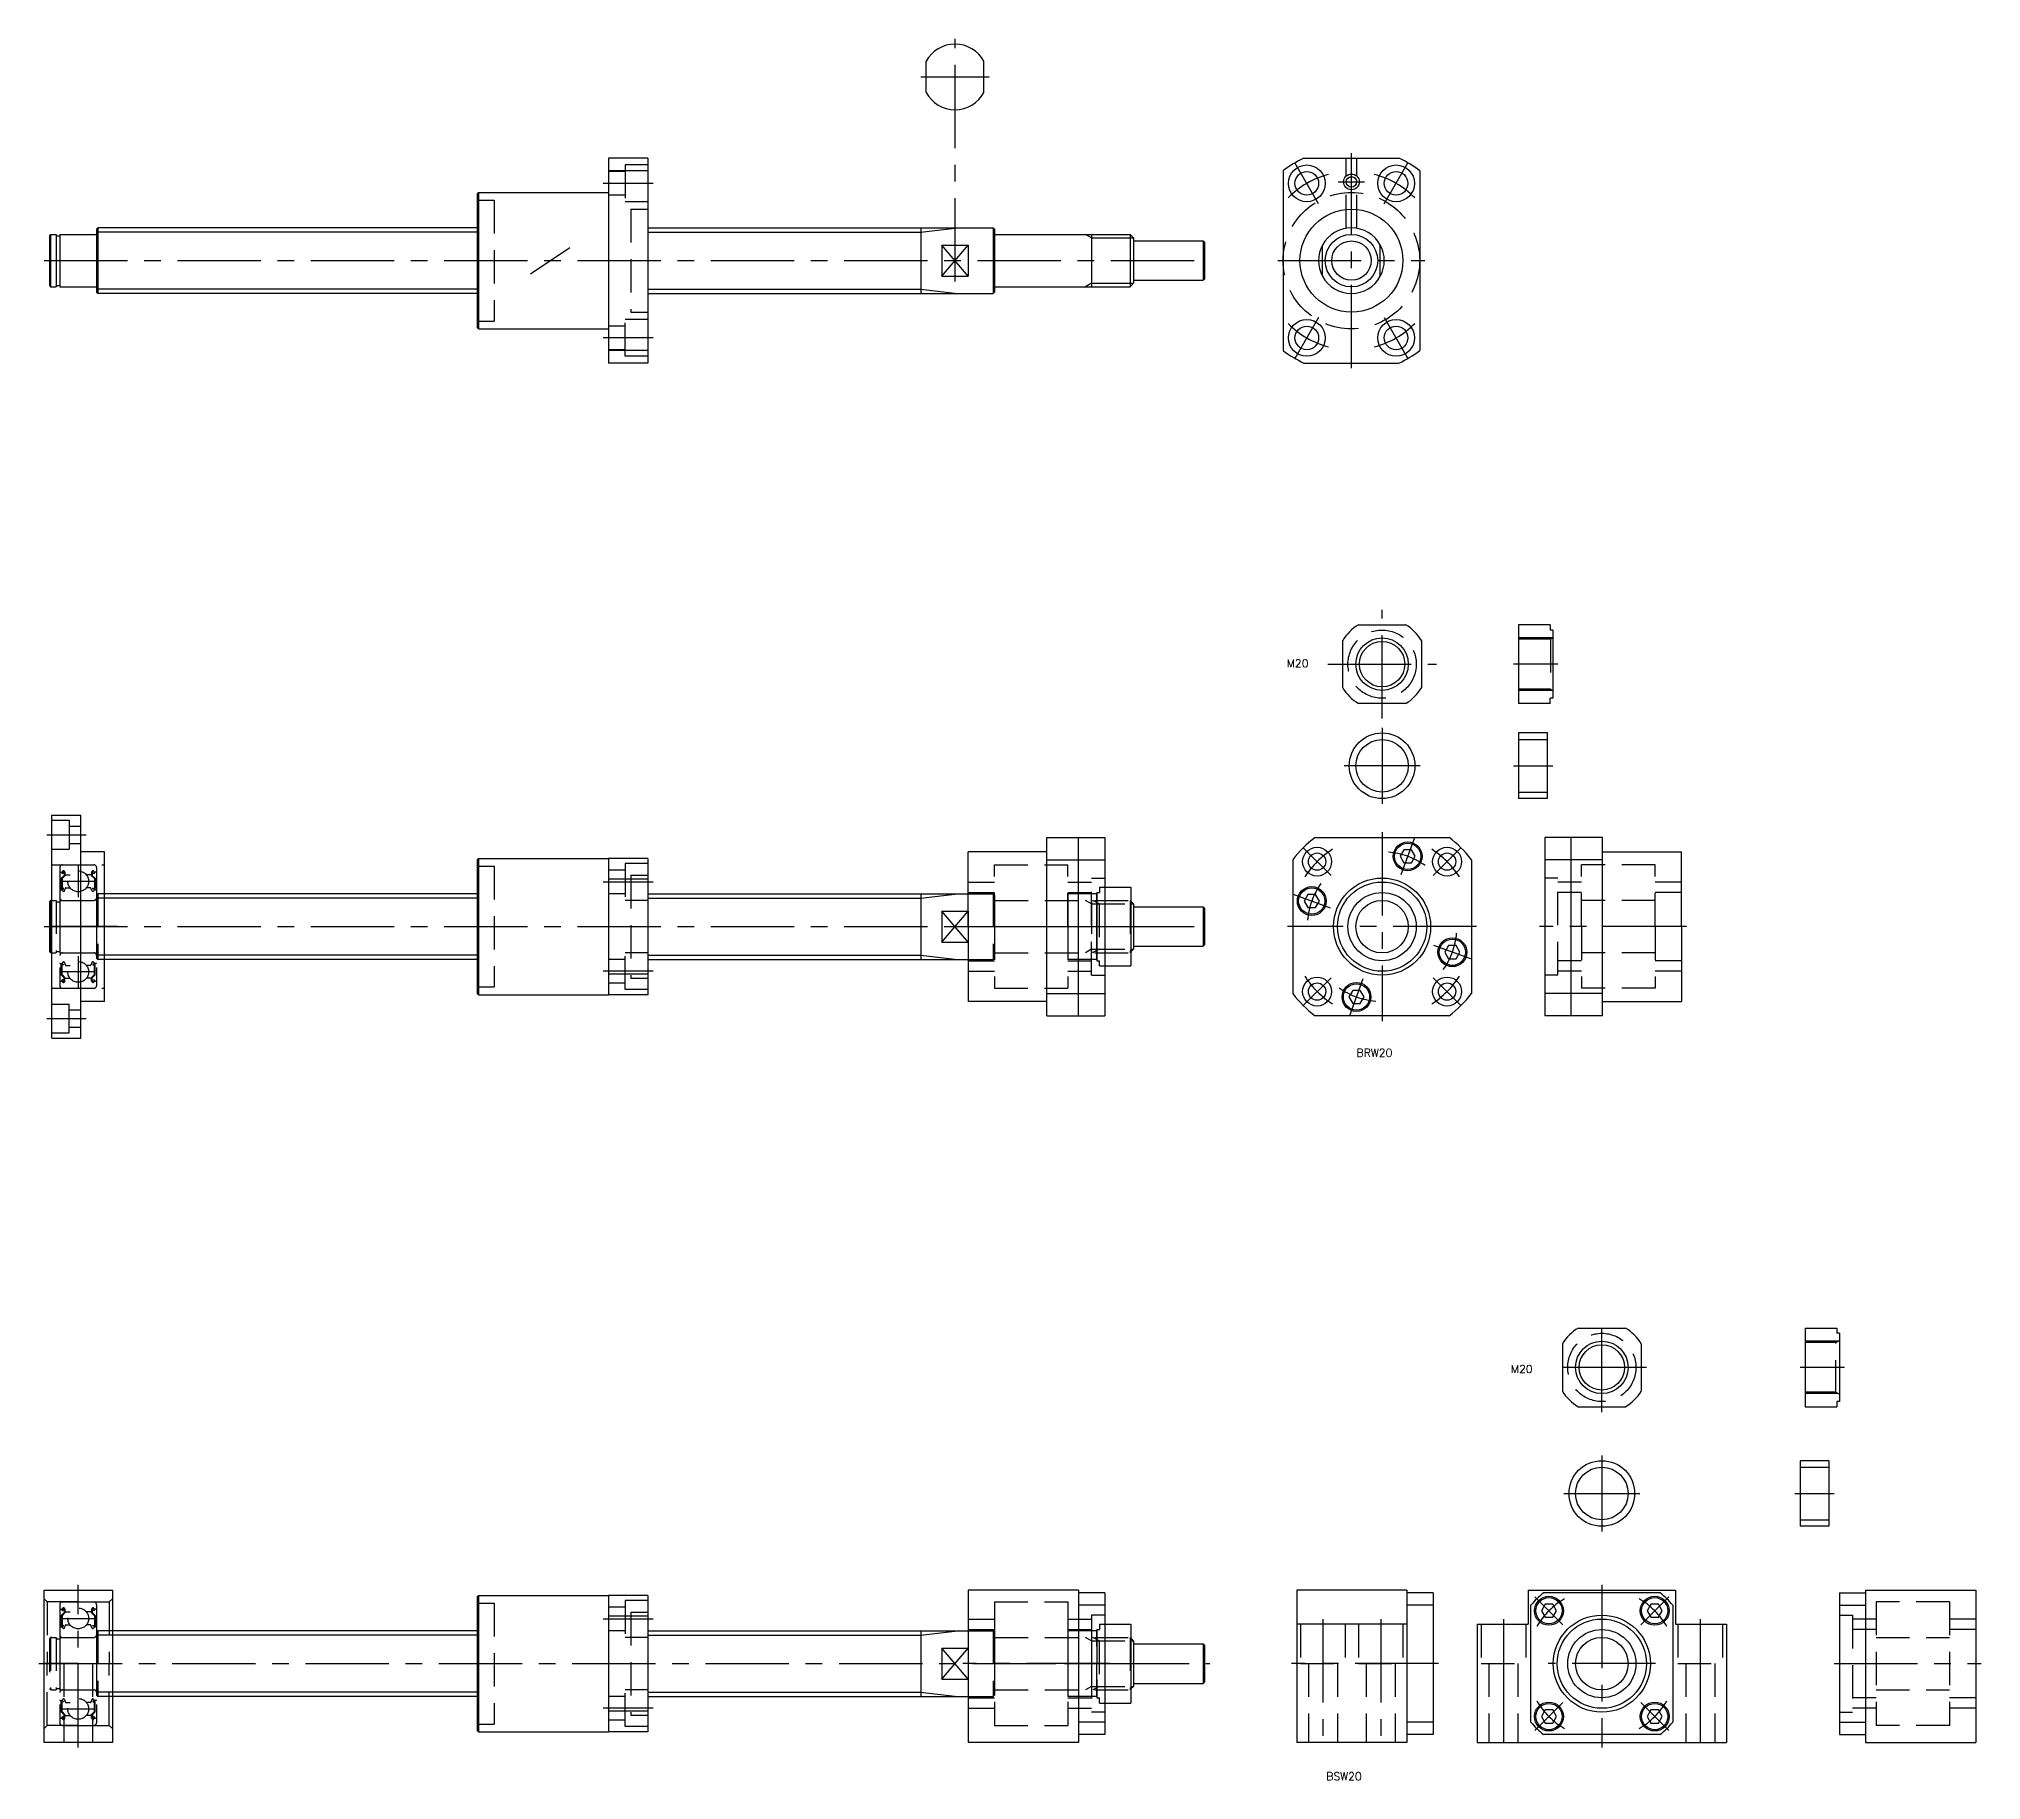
# Model space of a CAD drawing. Extents: x -116 to 895, y -54 to 619.
# Drawn here: x 155 to 895, y -44 to 619 of the extents above; entities that cross this region are included whole.
import ezdxf

# ---------------------------------------------------------------- set-up
doc = ezdxf.new("R2010")
doc.units = 0
doc.linetypes.add('CENTER', pattern=[50.8, 31.75, -6.35, 6.35, -6.35])
doc.linetypes.add('DASHED', pattern=[19.05, 12.7, -6.35])
doc.layers.get('0').update_dxf_attribs({"linetype": 'CONTINUOUS'})
doc.layers.add('CENTER', color=1, linetype='CENTER')
doc.styles.get("Standard").update_dxf_attribs({"font": 'txt.shx', "height": 3, "bigfont": 'bigfont.shx'})

msp = doc.modelspace()

# ---------------------------------------------------------------- texts
at = {"color": 7, "linetype": 'CONTINUOUS'}
for s, p in [('M20', (630.03, 379.6)), ('BRW20', (656.61, 231.23)), ('M20', (715.4, 110.74)), ('BSW20', (645.06, -44.39))]:
    msp.add_text(s, height=3, dxfattribs=at).set_placement(p)

# ---------------------------------------------------------------- linework, layer by layer
at = {"color": 7, "linetype": 'CONTINUOUS'}
for p, q in [((492.65, 598.6), (492.65, 610.47)), ((514.65, 598.6), (514.65, 610.47)), ((371.65, 573.53), (371.65, 495.53)), ((386.65, 573.53), (371.65, 573.53)), ((386.65, 573.53), (386.65, 495.53)), ((636.54, 573.53), (672.76, 573.53)), ((386.65, 568.78), (371.65, 568.78)), ((628.65, 568.78), (628.65, 500.28)), ((680.65, 568.78), (680.65, 500.28)), ((321.65, 560.03), (322.15, 560.53)), ((321.65, 560.03), (321.65, 509.03)), ((322.15, 560.53), (371.65, 560.53)), ((322.15, 560.53), (322.15, 508.53)), ((159.15, 544.53), (158.65, 544.03)), ((158.65, 544.03), (158.65, 525.03)), ((159.15, 544.53), (159.15, 524.53)), ((159.15, 544.53), (161.3, 544.53)), ((161.3, 544.53), (161.3, 524.53)), ((161.3, 544.03), (162.65, 544.03)), ((162.65, 544.53), (162.65, 524.53)), ((162.65, 544.53), (176.45, 544.53)), ((176.65, 546.53), (177.15, 547.03)), ((176.65, 546.53), (176.65, 522.53)), ((321.65, 547.03), (177.15, 547.03)), ((177.15, 547.03), (177.15, 522.03)), ((386.65, 547.03), (518.15, 547.03)), ((490.65, 547.03), (490.65, 522.03)), ((498.65, 540.47), (508.65, 540.47)), ((498.65, 540.47), (498.65, 528.6)), ((508.65, 540.47), (508.65, 528.6)), ((518.15, 547.03), (518.15, 522.03)), ((518.65, 546.53), (518.15, 547.03)), ((518.65, 546.53), (518.65, 522.53)), ((518.85, 544.53), (570.3, 544.53)), ((555.65, 544.53), (555.65, 524.53)), ((571.65, 543.18), (570.3, 544.53)), ((570.3, 544.53), (570.3, 524.53)), ((571.65, 543.18), (571.65, 525.89)), ((571.65, 542.03), (598.15, 542.03)), ((598.15, 542.03), (598.15, 527.03)), ((598.15, 542.03), (598.65, 541.53)), ((598.65, 541.53), (598.65, 527.53)), ((643.65, 528.6), (643.65, 540.47)), ((665.65, 528.6), (665.65, 540.47)), ((498.65, 528.6), (508.65, 528.6)), ((571.65, 525.89), (570.3, 524.53)), ((571.65, 527.03), (598.15, 527.03)), ((598.65, 527.53), (598.15, 527.03)), ((158.65, 525.03), (159.15, 524.53)), ((159.15, 524.53), (161.3, 524.53)), ((161.3, 525.03), (162.65, 525.03)), ((162.65, 524.53), (176.45, 524.53)), ((176.65, 522.53), (177.15, 522.03)), ((321.65, 522.03), (177.15, 522.03)), ((386.65, 522.03), (518.15, 522.03)), ((518.15, 522.03), (518.65, 522.53)), ((518.85, 524.53), (570.3, 524.53)), ((531.93, 524.53), (531.93, 524.53)), ((322.15, 508.53), (321.65, 509.03)), ((322.15, 508.53), (371.65, 508.53)), ((386.65, 500.28), (371.65, 500.28)), ((386.65, 495.53), (371.65, 495.53)), ((636.54, 495.53), (672.76, 495.53)), ((657.31, 395.8), (675.33, 395.8)), ((730.32, 395.8), (718.32, 395.8)), ((718.32, 395.8), (718.32, 365.8)), ((730.32, 395.8), (730.32, 393.8)), ((731.32, 393.8), (730.32, 393.8)), ((731.32, 393.8), (731.32, 367.8)), ((651.32, 371.78), (651.32, 389.81)), ((681.32, 389.81), (681.32, 371.78)), ((675.33, 365.8), (657.31, 365.8)), ((666.32, 365.8), (666.32, 365.8)), ((670.83, 365.8), (670.83, 365.8)), ((730.32, 365.8), (718.32, 365.8)), ((730.32, 365.8), (730.32, 367.8)), ((731.32, 367.8), (730.32, 367.8)), ((718.32, 354.58), (718.32, 329.58)), ((729.32, 354.58), (718.32, 354.58)), ((729.32, 329.58), (729.32, 354.58)), ((729.32, 329.58), (718.32, 329.58)), ((159.65, 238.3), (159.65, 323.3)), ((159.65, 323.3), (170.65, 323.3)), ((170.65, 238.3), (170.65, 323.3)), ((538.65, 246.8), (538.65, 314.8)), ((538.65, 314.8), (560.65, 314.8)), ((550.65, 246.8), (550.65, 314.8)), ((560.65, 314.8), (560.65, 246.8)), ((640.82, 314.8), (691.82, 314.8)), ((728.32, 314.8), (728.32, 246.8)), ((750.32, 314.8), (728.32, 314.8)), ((738.32, 246.8), (738.32, 314.8)), ((750.32, 246.8), (750.32, 314.8)), ((179.65, 309.3), (170.65, 309.3)), ((179.65, 252.3), (179.65, 309.3)), ((321.65, 306.3), (322.15, 306.8)), ((321.65, 306.3), (321.65, 255.3)), ((322.15, 306.8), (322.15, 254.8)), ((322.15, 306.8), (371.65, 306.8)), ((386.65, 306.8), (371.65, 306.8)), ((371.65, 306.8), (371.65, 254.8)), ((386.65, 306.8), (386.65, 254.8)), ((508.65, 280.8), (508.65, 309.3)), ((538.65, 309.3), (508.65, 309.3)), ((538.65, 306.3), (560.65, 306.3)), ((632.32, 306.3), (632.32, 255.3)), ((700.32, 306.3), (700.32, 255.3)), ((750.32, 306.3), (728.32, 306.3)), ((750.32, 309.3), (780.32, 309.3)), ((780.32, 280.8), (780.32, 309.3)), ((386.65, 298.91), (371.65, 298.91)), ((159.15, 290.8), (158.65, 290.3)), ((158.65, 290.3), (158.65, 271.3)), ((159.15, 290.8), (159.15, 270.8)), ((159.65, 290.8), (159.15, 290.8)), ((179.65, 291.7), (176.65, 291.7)), ((321.65, 293.3), (179.65, 293.3)), ((386.65, 293.3), (508.65, 293.3)), ((490.65, 293.3), (490.65, 268.3)), ((546.65, 293.3), (546.65, 268.3)), ((557.65, 293.3), (546.65, 293.3)), ((557.65, 293.8), (557.65, 267.8)), ((557.65, 293.8), (558.65, 293.8)), ((557.65, 268.3), (557.65, 293.3)), ((558.65, 295.8), (570.65, 295.8)), ((558.65, 295.8), (558.65, 293.8)), ((570.65, 295.8), (570.65, 265.8)), ((571.65, 289.44), (570.65, 290.44)), ((571.65, 289.44), (571.65, 272.15)), ((498.65, 286.73), (508.65, 286.73)), ((498.65, 286.73), (498.65, 274.86)), ((508.65, 286.73), (508.65, 274.86)), ((571.65, 288.3), (598.15, 288.3)), ((598.15, 288.3), (598.15, 273.3)), ((598.15, 288.3), (598.65, 287.8)), ((598.65, 287.8), (598.65, 273.8)), ((498.65, 274.86), (508.65, 274.86)), ((508.65, 280.8), (508.65, 252.3)), ((598.65, 273.8), (598.15, 273.3)), ((780.32, 280.8), (780.32, 252.3)), ((158.65, 271.3), (159.15, 270.8)), ((159.65, 270.8), (159.15, 270.8)), ((179.65, 269.9), (176.65, 269.9)), ((321.65, 268.3), (179.65, 268.3)), ((386.65, 268.3), (508.65, 268.3)), ((531.93, 270.8), (531.93, 270.8)), ((557.65, 268.3), (546.65, 268.3)), ((557.65, 267.8), (558.65, 267.8)), ((558.65, 265.8), (558.65, 267.8)), ((571.65, 272.15), (570.65, 271.15)), ((571.65, 273.3), (598.15, 273.3)), ((386.65, 262.69), (371.65, 262.69)), ((558.65, 265.8), (570.65, 265.8)), ((179.65, 252.3), (170.65, 252.3)), ((322.15, 254.8), (321.65, 255.3)), ((322.15, 254.8), (371.65, 254.8)), ((386.65, 254.8), (371.65, 254.8)), ((538.65, 252.3), (508.65, 252.3)), ((538.65, 255.3), (560.65, 255.3)), ((750.32, 255.3), (728.32, 255.3)), ((750.32, 252.3), (780.32, 252.3)), ((538.65, 246.8), (560.65, 246.8)), ((691.82, 246.8), (640.82, 246.8)), ((750.32, 246.8), (728.32, 246.8)), ((159.65, 238.3), (170.65, 238.3)), ((741.02, 127.87), (759.04, 127.87)), ((827.52, 127.87), (839.52, 127.87)), ((827.52, 127.87), (827.52, 97.87)), ((839.52, 127.87), (839.52, 125.87)), ((840.52, 125.87), (839.52, 125.87)), ((840.52, 125.87), (840.52, 99.87)), ((735.03, 121.88), (735.03, 103.85)), ((765.03, 121.88), (765.03, 103.85)), ((741.02, 97.87), (759.04, 97.87)), ((827.52, 97.87), (839.52, 97.87)), ((840.52, 99.87), (839.52, 99.87)), ((839.52, 99.87), (839.52, 97.87)), ((836.52, 77.33), (825.52, 77.33)), ((825.52, 77.33), (825.52, 52.33)), ((836.52, 77.33), (836.52, 52.33)), ((836.52, 52.33), (825.52, 52.33)), ((156.65, 28), (182.65, 28)), ((156.65, -30), (156.65, 28)), ((182.65, 28), (182.65, -30)), ((321.65, 25.5), (322.15, 26)), ((321.65, 25.5), (321.65, -25.5)), ((322.15, 26), (322.15, -26)), ((322.15, 26), (371.65, 26)), ((371.65, 26), (371.65, -26)), ((386.65, 26), (371.65, 26)), ((386.65, 26), (386.65, -26)), ((508.65, 28), (508.65, -30)), ((550.65, 28), (508.65, 28)), ((550.65, 28), (550.65, -30)), ((560.65, 27), (550.65, 27)), ((560.65, 22.27), (550.65, 22.27)), ((560.65, 27), (560.65, -27)), ((633.79, 28), (633.79, -30)), ((675.79, 28), (633.79, 28)), ((675.79, 28), (675.79, -30)), ((685.79, 27), (675.79, 27)), ((685.79, 22.27), (675.79, 22.27)), ((685.79, 27), (685.79, -27)), ((722.03, 28), (778.03, 28)), ((722.03, 28), (722.03, 15)), ((723.03, -22.27), (723.03, 22.27)), ((772.3, 27), (727.76, 27)), ((777.03, 22.27), (777.03, -22.27)), ((778.03, 28), (778.03, 15)), ((840.52, 27), (840.52, -27)), ((840.52, 27), (850.52, 27)), ((840.52, 22.27), (850.52, 22.27)), ((850.52, 28), (850.52, -30)), ((850.52, 28), (892.52, 28)), ((892.52, 28), (892.52, -30)), ((386.65, 18.11), (371.65, 18.11)), ((558.65, 15), (570.65, 15)), ((558.65, 15), (558.65, 13)), ((570.65, 15), (570.65, -15)), ((675.79, 15), (633.79, 15)), ((702.53, 15), (722.03, 15)), ((702.53, 15), (702.53, -30)), ((778.03, 15), (797.53, 15)), ((797.53, 15), (797.53, -30)), ((182.65, 10.9), (176.65, 10.9)), ((321.65, 12.5), (182.65, 12.5)), ((386.65, 12.5), (508.65, 12.5)), ((490.65, 12.5), (490.65, -12.5)), ((546.65, 12.5), (546.65, -12.5)), ((557.65, 12.5), (546.65, 12.5)), ((557.65, 13), (558.65, 13)), ((570.65, 9.65), (570.3, 10)), ((571.65, 8.65), (570.65, 9.65)), ((571.65, 8.65), (571.65, -8.65)), ((571.65, 7.5), (598.15, 7.5)), ((598.15, 7.5), (598.15, -7.5)), ((598.15, 7.5), (598.65, 7)), ((156.65, 0), (182.65, 0)), ((498.65, 5.94), (508.65, 5.94)), ((498.65, 5.94), (498.65, -5.93)), ((508.65, 5.94), (508.65, -5.93)), ((598.65, 7), (598.65, -7)), ((498.65, -5.93), (508.65, -5.93)), ((598.65, -7), (598.15, -7.5)), ((182.65, -10.9), (176.65, -10.9)), ((321.65, -12.5), (182.65, -12.5)), ((386.65, -12.5), (508.65, -12.5)), ((531.93, -10), (531.93, -10)), ((557.65, -12.5), (546.65, -12.5)), ((557.65, -13), (558.65, -13)), ((558.65, -15), (558.65, -13)), ((570.65, -9.65), (570.3, -10)), ((571.65, -8.65), (570.65, -9.65)), ((571.65, -7.5), (598.15, -7.5)), ((386.65, -18.11), (371.65, -18.11)), ((558.65, -15), (570.65, -15)), ((322.15, -26), (321.65, -25.5)), ((322.15, -26), (371.65, -26)), ((386.65, -26), (371.65, -26)), ((560.65, -22.27), (550.65, -22.27)), ((560.65, -27), (550.65, -27)), ((685.79, -22.27), (675.79, -22.27)), ((685.79, -27), (675.79, -27)), ((772.3, -27), (727.76, -27)), ((840.52, -22.27), (850.52, -22.27)), ((840.52, -27), (850.52, -27)), ((182.65, -30), (156.65, -30)), ((550.65, -30), (508.65, -30)), ((675.79, -30), (633.79, -30)), ((702.53, -30), (797.53, -30)), ((850.52, -30), (892.52, -30))]:
    msp.add_line(p, q, dxfattribs=at)
at = {"color": 3, "linetype": 'DASHED'}
for p, q in [((378.05, 570.98), (378.05, 556.98)), ((386.65, 570.98), (378.05, 570.98)), ((652.65, 566.77), (652.65, 573.53)), ((656.65, 566.77), (656.65, 573.53)), ((378.05, 568.48), (371.65, 568.48)), ((321.65, 557.53), (328.15, 557.53)), ((328.15, 557.53), (328.15, 511.53)), ((378.05, 559.48), (371.65, 559.48)), ((386.65, 556.98), (378.05, 556.98)), ((652.65, 546.87), (652.65, 562.3)), ((656.65, 546.87), (656.65, 562.3)), ((380.15, 554.13), (380.15, 514.94)), ((380.15, 554.13), (386.65, 554.13)), ((321.65, 511.53), (328.15, 511.53)), ((378.05, 498.09), (378.05, 512.09)), ((386.65, 512.09), (378.05, 512.09)), ((380.15, 514.94), (386.65, 514.94)), ((378.05, 509.59), (371.65, 509.59)), ((378.05, 500.59), (371.65, 500.59)), ((386.65, 498.09), (378.05, 498.09)), ((731.32, 390.8), (718.32, 390.8)), ((730.45, 390.3), (718.32, 390.3)), ((730.45, 390.3), (731.32, 390.8)), ((730.45, 390.3), (730.45, 371.3)), ((730.45, 371.3), (718.32, 371.3)), ((731.32, 370.8), (718.32, 370.8)), ((730.45, 371.3), (731.32, 370.8)), ((718.32, 352.08), (729.32, 352.08)), ((718.32, 332.08), (729.32, 332.08)), ((159.65, 321.3), (166.15, 321.3)), ((166.15, 321.3), (166.15, 310.3)), ((166.15, 319.1), (170.65, 319.1)), ((166.15, 312.5), (170.65, 312.5)), ((159.65, 310.3), (166.15, 310.3)), ((159.65, 304.3), (179.65, 304.3)), ((163.65, 304.3), (175.65, 304.3)), ((321.65, 303.8), (328.15, 303.8)), ((328.15, 303.8), (328.15, 257.8)), ((386.65, 304.8), (378.05, 304.8)), ((378.05, 304.8), (378.05, 290.8)), ((518.65, 304.3), (546.65, 304.3)), ((518.65, 280.8), (518.65, 304.3)), ((546.65, 280.8), (546.65, 304.3)), ((770.32, 304.3), (742.32, 304.3)), ((742.32, 280.8), (742.32, 304.3)), ((770.32, 280.8), (770.32, 304.3)), ((162.65, 303.3), (162.65, 258.3)), ((162.85, 301.6), (163.43, 301.6)), ((164.28, 300.3), (163.18, 299.2)), ((163.18, 299.2), (163.18, 295.4)), ((163.43, 301.6), (163.65, 301.86)), ((163.7, 300.98), (163.47, 301.17)), ((164.58, 300.18), (163.48, 299.08)), ((163.48, 299.08), (163.48, 295.4)), ((163.66, 301.4), (163.88, 301.66)), ((163.89, 301.21), (163.66, 301.4)), ((163.7, 300.98), (163.89, 301.21)), ((164.23, 301.54), (164.28, 300.3)), ((164.53, 301.58), (164.61, 300.68)), ((164.58, 301.02), (164.58, 300.18)), ((164.81, 300.5), (166.53, 300.5)), ((174.49, 300.5), (172.77, 300.5)), ((174.77, 301.58), (174.69, 300.68)), ((174.72, 301.02), (174.72, 300.18)), ((174.72, 300.18), (175.82, 299.08)), ((175.07, 301.54), (175.02, 300.3)), ((175.02, 300.3), (176.12, 299.2)), ((175.41, 301.21), (175.64, 301.4)), ((175.61, 300.98), (175.41, 301.21)), ((175.64, 301.4), (175.43, 301.66)), ((175.61, 300.98), (175.84, 301.17)), ((175.87, 301.6), (175.65, 301.86)), ((175.82, 299.08), (175.82, 295.4)), ((176.45, 301.6), (175.87, 301.6)), ((176.12, 299.2), (176.12, 295.4)), ((176.65, 303.3), (176.65, 258.3)), ((378.05, 302.3), (371.65, 302.3)), ((380.15, 300.39), (386.65, 300.39)), ((380.15, 300.39), (380.15, 261.2)), ((508.65, 297.8), (518.65, 297.8)), ((546.65, 297.8), (555.65, 297.8)), ((555.65, 262.3), (555.65, 299.3)), ((555.65, 299.3), (560.65, 299.3)), ((733.32, 299.3), (728.32, 299.3)), ((733.32, 262.3), (733.32, 299.3)), ((742.32, 297.8), (733.32, 297.8)), ((780.32, 297.8), (770.32, 297.8)), ((159.65, 290.8), (161.3, 290.8)), ((161.3, 290.8), (161.3, 270.8)), ((161.3, 290.3), (162.65, 290.3)), ((162.65, 290.8), (162.65, 270.8)), ((162.65, 290.8), (176.45, 290.8)), ((162.85, 294.8), (163.35, 294.8)), ((163.35, 294.8), (163.73, 294.42)), ((164.1, 295.4), (163.48, 295.4)), ((163.48, 295.1), (164.1, 295.1)), ((163.65, 290.8), (175.65, 290.8)), ((164.1, 295.1), (164.1, 295.4)), ((164.43, 294.44), (164.81, 295.46)), ((164.99, 295.6), (166.53, 295.6)), ((174.31, 295.6), (172.77, 295.6)), ((174.87, 294.44), (174.5, 295.46)), ((175.2, 295.4), (175.82, 295.4)), ((175.2, 295.1), (175.2, 295.4)), ((175.82, 295.1), (175.2, 295.1)), ((175.95, 294.8), (175.58, 294.42)), ((176.45, 294.8), (175.95, 294.8)), ((176.65, 292.8), (177.15, 293.3)), ((176.65, 292.8), (176.65, 268.8)), ((177.15, 293.3), (177.15, 268.3)), ((179.65, 293.3), (177.15, 293.3)), ((378.05, 293.3), (371.65, 293.3)), ((386.65, 290.8), (378.05, 290.8)), ((508.65, 293.8), (518.65, 293.8)), ((508.65, 293.3), (518.15, 293.3)), ((518.15, 293.3), (518.15, 268.3)), ((518.65, 292.8), (518.15, 293.3)), ((518.65, 292.8), (518.65, 268.8)), ((518.65, 292.8), (518.65, 268.8)), ((518.85, 290.8), (570.3, 290.8)), ((546.65, 293.8), (555.65, 293.8)), ((555.65, 289.44), (553.31, 290.8)), ((555.65, 290.8), (555.65, 270.8)), ((555.65, 289.44), (570.65, 289.44)), ((558.52, 289.44), (556.17, 290.8)), ((558.52, 289.44), (558.52, 272.15)), ((570.3, 290.8), (570.3, 270.8)), ((570.65, 290.44), (570.3, 290.8)), ((742.32, 293.8), (733.32, 293.8)), ((770.32, 290.8), (742.32, 290.8)), ((780.32, 293.8), (770.32, 293.8)), ((518.65, 280.8), (518.65, 257.3)), ((546.65, 280.8), (546.65, 257.3)), ((742.32, 280.8), (742.32, 257.3)), ((770.32, 280.8), (770.32, 257.3)), ((159.65, 270.8), (161.3, 270.8)), ((161.3, 271.3), (162.65, 271.3)), ((162.65, 270.8), (176.45, 270.8)), ((162.85, 266.8), (163.35, 266.8)), ((163.35, 266.8), (163.73, 267.17)), ((163.48, 266.5), (164.1, 266.5)), ((163.65, 270.8), (175.65, 270.8)), ((164.1, 266.5), (164.1, 266.2)), ((164.43, 267.15), (164.81, 266.13)), ((174.87, 267.15), (174.5, 266.13)), ((175.2, 266.5), (175.2, 266.2)), ((175.82, 266.5), (175.2, 266.5)), ((175.95, 266.8), (175.58, 267.17)), ((176.45, 266.8), (175.95, 266.8)), ((176.65, 268.8), (177.15, 268.3)), ((179.65, 268.3), (177.15, 268.3)), ((378.05, 268.3), (371.65, 268.3)), ((386.65, 270.8), (378.05, 270.8)), ((378.05, 256.8), (378.05, 270.8)), ((508.65, 268.3), (518.15, 268.3)), ((508.65, 267.8), (518.65, 267.8)), ((518.15, 268.3), (518.65, 268.8)), ((518.85, 270.8), (570.3, 270.8)), ((546.65, 267.8), (555.65, 267.8)), ((555.65, 272.15), (553.31, 270.8)), ((555.65, 272.15), (570.65, 272.15)), ((558.52, 272.15), (556.17, 270.8)), ((570.65, 271.15), (570.3, 270.8)), ((742.32, 267.8), (733.32, 267.8)), ((770.32, 270.8), (742.32, 270.8)), ((780.32, 267.8), (770.32, 267.8)), ((162.85, 260), (163.43, 260)), ((163.18, 262.39), (163.18, 266.2)), ((164.28, 261.29), (163.18, 262.39)), ((163.43, 260), (163.65, 259.73)), ((163.7, 260.61), (163.47, 260.42)), ((163.48, 262.52), (163.48, 266.2)), ((164.1, 266.2), (163.48, 266.2)), ((164.58, 261.42), (163.48, 262.52)), ((163.89, 260.38), (163.66, 260.19)), ((163.66, 260.19), (163.88, 259.93)), ((163.7, 260.61), (163.89, 260.38)), ((164.23, 260.05), (164.28, 261.29)), ((164.53, 260.01), (164.61, 260.91)), ((164.58, 260.57), (164.58, 261.42)), ((164.81, 261.1), (166.53, 261.1)), ((164.99, 266), (166.53, 266)), ((174.31, 266), (172.77, 266)), ((174.49, 261.1), (172.77, 261.1)), ((174.77, 260.01), (174.69, 260.91)), ((174.72, 261.42), (175.82, 262.52)), ((174.72, 260.57), (174.72, 261.42)), ((175.02, 261.29), (176.12, 262.39)), ((175.07, 260.05), (175.02, 261.29)), ((175.2, 266.2), (175.82, 266.2)), ((175.61, 260.61), (175.41, 260.38)), ((175.41, 260.38), (175.64, 260.19)), ((175.64, 260.19), (175.43, 259.93)), ((175.61, 260.61), (175.84, 260.42)), ((175.87, 260), (175.65, 259.73)), ((175.82, 262.52), (175.82, 266.2)), ((176.45, 260), (175.87, 260)), ((176.12, 262.39), (176.12, 266.2)), ((378.05, 259.3), (371.65, 259.3)), ((380.15, 261.2), (386.65, 261.2)), ((508.65, 263.8), (518.65, 263.8)), ((546.65, 263.8), (555.65, 263.8)), ((555.65, 262.3), (560.65, 262.3)), ((733.32, 262.3), (728.32, 262.3)), ((742.32, 263.8), (733.32, 263.8)), ((780.32, 263.8), (770.32, 263.8)), ((159.65, 257.3), (179.65, 257.3)), ((163.65, 257.3), (175.65, 257.3)), ((166.95, 257.3), (166.95, 257.3)), ((169.65, 257.3), (169.65, 257.3)), ((321.65, 257.8), (328.15, 257.8)), ((386.65, 256.8), (378.05, 256.8)), ((518.65, 257.3), (546.65, 257.3)), ((770.32, 257.3), (742.32, 257.3)), ((159.65, 251.3), (166.15, 251.3)), ((166.15, 240.3), (166.15, 251.3)), ((166.15, 249.1), (170.65, 249.1)), ((159.65, 240.3), (166.15, 240.3)), ((166.15, 242.5), (170.65, 242.5)), ((840.07, 122.87), (827.52, 122.87)), ((839.12, 122.32), (827.52, 122.32)), ((839.12, 122.32), (840.52, 123.13)), ((839.12, 102.87), (839.12, 122.87)), ((839.12, 103.42), (827.52, 103.42)), ((840.07, 102.87), (827.52, 102.87)), ((839.12, 103.42), (840.52, 102.61)), ((825.52, 74.83), (836.52, 74.83)), ((825.52, 54.83), (836.52, 54.83)), ((156.65, 24.67), (157.83, 23.5)), ((169.65, 23.5), (157.83, 23.5)), ((157.83, 23.5), (157.83, 0)), ((162.65, 22.5), (162.65, -22.5)), ((163.65, 23.5), (175.65, 23.5)), ((169.65, 23.5), (181.48, 23.5)), ((176.65, 22.5), (176.65, -22.5)), ((182.65, 24.67), (181.48, 23.5)), ((181.48, 23.5), (181.48, 0)), ((321.65, 23), (328.15, 23)), ((328.15, 23), (328.15, -23)), ((386.65, 24), (378.05, 24)), ((378.05, 24), (378.05, 10)), ((518.65, 23.5), (546.65, 23.5)), ((518.65, 23.5), (518.65, -23.5)), ((546.65, 23.5), (546.65, -23.5)), ((882.52, 23.5), (854.52, 23.5)), ((854.52, 23.5), (854.52, -23.5)), ((882.52, 23.5), (882.52, -23.5)), ((162.85, 20.8), (163.43, 20.8)), ((164.28, 19.5), (163.18, 18.4)), ((163.18, 18.4), (163.18, 14.6)), ((163.43, 20.8), (163.65, 21.06)), ((163.7, 20.18), (163.47, 20.38)), ((164.58, 19.38), (163.48, 18.28)), ((163.48, 18.28), (163.48, 14.6)), ((163.66, 20.61), (163.88, 20.86)), ((163.89, 20.41), (163.66, 20.61)), ((163.7, 20.18), (163.89, 20.41)), ((164.23, 20.74), (164.28, 19.5)), ((164.53, 20.78), (164.61, 19.88)), ((164.58, 20.23), (164.58, 19.38)), ((164.81, 19.7), (166.53, 19.7)), ((164.99, 14.8), (166.53, 14.8)), ((174.49, 19.7), (172.77, 19.7)), ((174.31, 14.8), (172.77, 14.8)), ((174.77, 20.78), (174.69, 19.88)), ((174.72, 20.23), (174.72, 19.38)), ((174.72, 19.38), (175.82, 18.28)), ((175.07, 20.74), (175.02, 19.5)), ((175.02, 19.5), (176.12, 18.4)), ((175.41, 20.41), (175.64, 20.61)), ((175.61, 20.18), (175.41, 20.41)), ((175.64, 20.61), (175.43, 20.86)), ((175.61, 20.18), (175.84, 20.38)), ((175.87, 20.8), (175.65, 21.06)), ((175.82, 18.28), (175.82, 14.6)), ((176.45, 20.8), (175.87, 20.8)), ((176.12, 18.4), (176.12, 14.6)), ((378.05, 21.5), (371.65, 21.5)), ((380.15, 19.6), (386.65, 19.6)), ((380.15, 19.6), (380.15, -19.6)), ((508.65, 17), (518.65, 17)), ((546.65, 17), (555.65, 17)), ((555.65, 18.5), (555.65, -18.5)), ((560.65, 18.5), (555.65, 18.5)), ((635.29, 15), (635.29, 0)), ((652.29, 15), (652.29, 0)), ((657.29, 15), (657.29, 0)), ((674.29, 15), (674.29, 0)), ((704.03, 15), (704.03, 0)), ((721.03, 15), (721.03, 0)), ((779.03, 15), (779.03, 0)), ((796.03, 15), (796.03, 0)), ((840.52, 18.5), (845.52, 18.5)), ((845.52, 18.5), (845.52, -18.5)), ((854.52, 17), (845.52, 17)), ((892.52, 17), (882.52, 17)), ((159.15, 10), (158.65, 9.5)), ((158.65, 9.5), (158.65, -9.5)), ((159.15, 10), (159.15, -10)), ((159.65, 10), (159.15, 10)), ((159.65, 10), (161.3, 10)), ((161.3, 10), (161.3, -10)), ((161.3, 9.5), (162.65, 9.5)), ((162.65, 10), (162.65, -10)), ((162.65, 10), (176.45, 10)), ((162.85, 14), (163.35, 14)), ((163.35, 14), (163.73, 13.63)), ((164.1, 14.6), (163.48, 14.6)), ((163.48, 14.3), (164.1, 14.3)), ((163.65, 10), (175.65, 10)), ((164.1, 14.3), (164.1, 14.6)), ((164.43, 13.65), (164.81, 14.67)), ((174.87, 13.65), (174.5, 14.67)), ((175.2, 14.6), (175.82, 14.6)), ((175.2, 14.3), (175.2, 14.6)), ((175.82, 14.3), (175.2, 14.3)), ((175.95, 14), (175.58, 13.63)), ((176.45, 14), (175.95, 14)), ((176.65, 12), (177.15, 12.5)), ((176.65, 12), (176.65, -12)), ((177.15, 12.5), (177.15, -12.5)), ((182.65, 12.5), (177.15, 12.5)), ((378.05, 12.5), (371.65, 12.5)), ((386.65, 10), (378.05, 10)), ((508.65, 13), (518.65, 13)), ((508.65, 12.5), (518.15, 12.5)), ((518.15, 12.5), (518.15, -12.5)), ((518.65, 12), (518.15, 12.5)), ((518.65, 12), (518.65, -12)), ((518.65, 12), (518.65, -12)), ((518.85, 10), (570.3, 10)), ((546.65, 13), (555.65, 13)), ((555.65, 8.65), (553.31, 10)), ((555.65, 10), (555.65, -10)), ((555.65, 10), (555.65, -10)), ((555.65, 10), (555.65, -10)), ((555.65, 8.65), (570.65, 8.65)), ((558.52, 8.65), (556.17, 10)), ((557.65, 13), (557.65, -13)), ((557.65, -12.5), (557.65, 12.5)), ((558.52, 8.65), (558.52, -8.65)), ((570.3, 10), (570.3, -10)), ((854.52, 13), (845.52, 13)), ((854.52, 10), (882.52, 10)), ((892.52, 13), (882.52, 13)), ((157.83, -23.5), (157.83, 0)), ((164.15, 0), (164.15, -30)), ((175.15, 0), (175.15, -30)), ((181.48, -23.5), (181.48, 0)), ((635.29, 0), (652.29, 0)), ((638.29, 0), (638.29, -30)), ((649.29, 0), (649.29, -30)), ((657.29, 0), (674.29, 0)), ((660.29, 0), (660.29, -30)), ((671.29, 0), (671.29, -30)), ((704.03, 0), (721.03, 0)), ((707.03, 0), (707.03, -30)), ((718.03, 0), (718.03, -30)), ((779.03, 0), (796.03, 0)), ((782.03, 0), (782.03, -30)), ((793.03, 0), (793.03, -30)), ((158.65, -9.5), (159.15, -10)), ((159.65, -10), (159.15, -10)), ((159.65, -10), (161.3, -10)), ((161.3, -9.5), (162.65, -9.5)), ((162.65, -10), (176.45, -10)), ((162.85, -14), (163.35, -14)), ((163.18, -18.4), (163.18, -14.6)), ((163.35, -14), (163.73, -13.63)), ((163.48, -14.3), (164.1, -14.3)), ((163.48, -18.28), (163.48, -14.6)), ((164.1, -14.6), (163.48, -14.6)), ((163.65, -10), (175.65, -10)), ((164.1, -14.3), (164.1, -14.6)), ((164.43, -13.65), (164.81, -14.67)), ((174.87, -13.65), (174.5, -14.67)), ((175.2, -14.3), (175.2, -14.6)), ((175.82, -14.3), (175.2, -14.3)), ((175.2, -14.6), (175.82, -14.6)), ((175.95, -14), (175.58, -13.63)), ((175.82, -18.28), (175.82, -14.6)), ((176.45, -14), (175.95, -14)), ((176.12, -18.4), (176.12, -14.6)), ((176.65, -12), (177.15, -12.5)), ((182.65, -12.5), (177.15, -12.5)), ((378.05, -12.5), (371.65, -12.5)), ((386.65, -10), (378.05, -10)), ((378.05, -24), (378.05, -10)), ((508.65, -12.5), (518.15, -12.5)), ((508.65, -13), (518.65, -13)), ((518.15, -12.5), (518.65, -12)), ((518.85, -10), (570.3, -10)), ((546.65, -13), (555.65, -13)), ((555.65, -8.65), (553.31, -10)), ((555.65, -8.65), (570.65, -8.65)), ((558.52, -8.65), (556.17, -10)), ((854.52, -13), (845.52, -13)), ((854.52, -10), (882.52, -10)), ((892.52, -13), (882.52, -13)), ((162.85, -20.8), (163.43, -20.8)), ((164.28, -19.5), (163.18, -18.4)), ((163.43, -20.8), (163.65, -21.06)), ((163.7, -20.18), (163.47, -20.38)), ((164.58, -19.38), (163.48, -18.28)), ((163.89, -20.41), (163.66, -20.61)), ((163.66, -20.61), (163.88, -20.86)), ((163.7, -20.18), (163.89, -20.41)), ((164.23, -20.74), (164.28, -19.5)), ((164.53, -20.78), (164.61, -19.88)), ((164.58, -20.23), (164.58, -19.38)), ((164.81, -19.7), (166.53, -19.7)), ((164.99, -14.8), (166.53, -14.8)), ((174.31, -14.8), (172.77, -14.8)), ((174.49, -19.7), (172.77, -19.7)), ((174.77, -20.78), (174.69, -19.88)), ((174.72, -19.38), (175.82, -18.28)), ((174.72, -20.23), (174.72, -19.38)), ((175.02, -19.5), (176.12, -18.4)), ((175.07, -20.74), (175.02, -19.5)), ((175.61, -20.18), (175.41, -20.41)), ((175.41, -20.41), (175.64, -20.61)), ((175.64, -20.61), (175.43, -20.86)), ((175.61, -20.18), (175.84, -20.38)), ((175.87, -20.8), (175.65, -21.06)), ((176.45, -20.8), (175.87, -20.8)), ((378.05, -21.5), (371.65, -21.5)), ((380.15, -19.6), (386.65, -19.6)), ((508.65, -17), (518.65, -17)), ((546.65, -17), (555.65, -17)), ((560.65, -18.5), (555.65, -18.5)), ((840.52, -18.5), (845.52, -18.5)), ((854.52, -17), (845.52, -17)), ((892.52, -17), (882.52, -17)), ((156.65, -24.67), (157.83, -23.5)), ((169.65, -23.5), (157.83, -23.5)), ((163.65, -23.5), (175.65, -23.5)), ((166.95, -23.5), (166.95, -23.5)), ((169.65, -23.5), (181.48, -23.5)), ((169.65, -23.5), (169.65, -23.5)), ((182.65, -24.67), (181.48, -23.5)), ((321.65, -23), (328.15, -23)), ((386.65, -24), (378.05, -24)), ((518.65, -23.5), (546.65, -23.5)), ((882.52, -23.5), (854.52, -23.5))]:
    msp.add_line(p, q, dxfattribs=at)
at = {"color": 3, "linetype": 'CONTINUOUS'}
for p, q in [((321.65, 545.43), (176.65, 545.43)), ((386.65, 545.43), (490.65, 545.43)), ((490.65, 545.43), (504.65, 547.03)), ((508.65, 528.6), (498.65, 540.47)), ((498.65, 528.6), (508.65, 540.47)), ((555.65, 543.18), (553.31, 544.53)), ((555.65, 543.18), (571.65, 543.18)), ((555.65, 525.89), (553.31, 524.53)), ((555.65, 525.89), (571.65, 525.89)), ((321.65, 523.63), (176.65, 523.63)), ((386.65, 523.63), (490.65, 523.63)), ((490.65, 523.63), (504.65, 522.03)), ((321.65, 291.7), (179.65, 291.7)), ((386.65, 291.7), (490.65, 291.7)), ((490.65, 291.7), (504.65, 293.3)), ((570.65, 289.44), (571.65, 289.44)), ((508.65, 274.86), (498.65, 286.73)), ((498.65, 274.86), (508.65, 286.73)), ((321.65, 269.9), (179.65, 269.9)), ((386.65, 269.9), (490.65, 269.9)), ((490.65, 269.9), (504.65, 268.3)), ((570.65, 272.15), (571.65, 272.15)), ((321.65, 10.9), (182.65, 10.9)), ((386.65, 10.9), (490.65, 10.9)), ((490.65, 10.9), (504.65, 12.5)), ((570.65, 8.65), (571.65, 8.65)), ((508.65, -5.93), (498.65, 5.94)), ((498.65, -5.93), (508.65, 5.94)), ((321.65, -10.9), (182.65, -10.9)), ((386.65, -10.9), (490.65, -10.9)), ((490.65, -10.9), (504.65, -12.5)), ((570.65, -8.65), (571.65, -8.65))]:
    msp.add_line(p, q, dxfattribs=at)
at = {"color": 7, "linetype": 'CONTINUOUS'}
for points in [[(674.62, 310.08), (673.18, 307.58), (674.62, 305.08), (677.51, 305.08), (678.95, 307.58), (677.51, 310.08)], [(638.1, 293.04), (636.65, 290.54), (638.1, 288.04), (640.98, 288.04), (642.43, 290.54), (640.98, 293.04)], [(691.66, 273.55), (690.21, 271.05), (691.66, 268.55), (694.54, 268.55), (695.99, 271.05), (694.54, 273.55)], [(655.13, 256.52), (653.69, 254.02), (655.13, 251.52), (658.02, 251.52), (659.46, 254.02), (658.02, 256.52)], [(728.43, 22.65), (726.99, 20.15), (728.43, 17.65), (731.32, 17.65), (732.76, 20.15), (731.32, 22.65)], [(768.74, 22.65), (767.3, 20.15), (768.74, 17.65), (771.63, 17.65), (773.07, 20.15), (771.63, 22.65)], [(728.43, -17.65), (726.99, -20.15), (728.43, -22.65), (731.32, -22.65), (732.76, -20.15), (731.32, -17.65)], [(768.74, -17.65), (767.3, -20.15), (768.74, -22.65), (771.63, -22.65), (773.07, -20.15), (771.63, -17.65)]]:
    msp.add_lwpolyline(points, close=True, dxfattribs=at)
for centre, radius in [((637.65, 563.98), 7), ((671.65, 563.98), 7), ((637.65, 563.98), 4.5), ((654.65, 564.53), 2), ((671.65, 563.98), 4.5), ((654.65, 534.53), 19.6), ((654.65, 534.53), 10), ((654.65, 534.53), 7.5), ((637.65, 505.09), 7), ((671.65, 505.09), 7), ((637.65, 505.09), 4.5), ((671.65, 505.09), 4.5), ((666.32, 380.8), 8.65), ((666.32, 342.08), 12.5), ((666.32, 342.08), 10), ((641.57, 305.55), 5.5), ((676.07, 307.58), 5.5), ((676.07, 307.58), 5), ((691.07, 305.55), 5.5), ((641.57, 305.55), 3.3), ((691.07, 305.55), 3.3), ((639.54, 290.54), 5.5), ((666.32, 280.8), 18.5), ((666.32, 280.8), 17), ((639.54, 290.54), 5), ((666.32, 280.8), 13), ((666.32, 280.8), 10), ((693.1, 271.05), 5.5), ((693.1, 271.05), 5), ((641.57, 256.05), 5.5), ((641.57, 256.05), 3.3), ((656.57, 254.02), 5.5), ((656.57, 254.02), 5), ((691.07, 256.05), 5.5), ((691.07, 256.05), 3.3), ((750.03, 112.87), 8.65), ((750.03, 64.83), 12.5), ((750.03, 64.83), 10), ((729.88, 20.15), 5.5), ((729.88, 20.15), 5), ((770.18, 20.15), 5.5), ((770.18, 20.15), 5), ((750.03, 0), 18.5), ((750.03, 0), 17), ((750.03, 0), 13), ((750.03, 0), 10), ((729.88, -20.15), 5.5), ((770.18, -20.15), 5.5), ((729.88, -20.15), 5), ((770.18, -20.15), 5)]:
    msp.add_circle(centre, radius, dxfattribs=at)
at = {"color": 3, "linetype": 'CONTINUOUS'}
for centre, radius in [((654.65, 564.53), 3), ((666.32, 380.8), 10), ((750.03, 112.87), 10)]:
    msp.add_circle(centre, radius, dxfattribs=at)
at = {"color": 3, "linetype": 'DASHED'}
for centre, radius in [((654.65, 534.53), 26), ((666.32, 380.8), 13), ((169.65, 298.05), 3.97), ((169.65, 263.55), 3.97), ((750.03, 112.87), 13), ((169.65, 17.25), 3.97), ((169.65, -17.25), 3.97)]:
    msp.add_circle(centre, radius, dxfattribs=at)
at = {"color": 7, "linetype": 'CONTINUOUS'}
for centre, radius, start, end in [((503.65, 604.53), 12.5, 28.35764, 151.64236), ((503.65, 604.53), 12.5, 208.35764, 331.64236), ((654.65, 534.53), 43, 114.90915, 127.20374), ((654.65, 534.53), 43, 52.79626, 65.09085), ((176.45, 544.73), 0.2, 270, 0), ((518.85, 544.73), 0.2, 180, 270), ((654.65, 534.53), 12.5, 151.64236, 208.35764), ((654.65, 534.53), 12.5, 28.35764, 151.64236), ((654.65, 534.53), 12.5, 331.64236, 28.35764), ((654.65, 534.53), 12.5, 208.35764, 331.64236), ((176.45, 524.33), 0.2, 0, 90), ((518.85, 524.33), 0.2, 90, 180), ((654.65, 534.53), 43, 232.79626, 245.09085), ((654.65, 534.53), 43, 294.90915, 307.20374), ((666.32, 380.8), 17.5, 121.00272, 148.99728), ((666.32, 380.8), 17.5, 31.00272, 58.99728), ((666.32, 380.8), 17.5, 211.00272, 238.99728), ((666.32, 380.8), 17.5, 301.00272, 328.99728), ((666.32, 280.8), 42.5, 126.8699, 143.1301), ((666.32, 280.8), 42.5, 36.8699, 53.1301), ((666.32, 280.8), 42.5, 216.8699, 233.1301), ((666.32, 280.8), 42.5, 306.8699, 323.1301), ((750.03, 112.87), 17.5, 121.00272, 148.99728), ((750.03, 112.87), 17.5, 31.00272, 58.99728), ((750.03, 112.87), 17.5, 211.00272, 238.99728), ((750.03, 112.87), 17.5, 301.00272, 328.99728), ((750.03, 0), 35, 129.51765, 140.48235), ((750.03, 0), 35, 39.51765, 50.48235), ((750.03, 0), 35, 219.51765, 230.48235), ((750.03, 0), 35, 309.51765, 320.48235)]:
    msp.add_arc(centre, radius, start, end, dxfattribs=at)
at = {"color": 3, "linetype": 'DASHED'}
for centre, radius, start, end in [((163.65, 303.3), 1, 90, 180), ((175.65, 303.3), 1, 0, 90), ((162.85, 301.8), 0.2, 180, 270), ((163.66, 301.4), 0.3, 139.90979, 229.99628), ((164.04, 301.54), 0.5, 4.98705, 139.90979), ((164.03, 301.53), 0.2, 2.37537, 139.99223), ((164.81, 300.7), 0.2, 184.98705, 270), ((174.49, 300.7), 0.2, 270, 355.01295), ((175.27, 301.54), 0.5, 40.09021, 175.01295), ((175.27, 301.53), 0.2, 40.00777, 177.62463), ((175.64, 301.4), 0.3, 310.00372, 40.09021), ((176.45, 301.8), 0.2, 270, 0), ((162.85, 294.6), 0.2, 90, 180), ((163.65, 291.8), 1, 180, 270), ((163.48, 295.4), 0.3, 180, 270), ((164.15, 294.85), 0.6, 225, 272.80484), ((164.15, 294.55), 0.3, 265.5374, 340.02987), ((164.99, 295.4), 0.2, 90, 160.02987), ((174.31, 295.4), 0.2, 19.97013, 90), ((175.15, 294.55), 0.3, 199.97013, 274.4626), ((175.15, 294.85), 0.6, 267.19516, 315), ((175.65, 291.8), 1, 270, 0), ((175.82, 295.4), 0.3, 270, 0), ((176.45, 294.6), 0.2, 0, 90), ((176.45, 291), 0.2, 270, 0), ((518.85, 291), 0.2, 180, 270), ((163.65, 269.8), 1, 90, 180), ((162.85, 267), 0.2, 180, 270), ((163.48, 266.2), 0.3, 90, 180), ((164.15, 266.75), 0.6, 87.19516, 135), ((164.15, 267.05), 0.3, 19.97013, 94.4626), ((175.15, 267.05), 0.3, 85.5374, 160.02987), ((175.15, 266.75), 0.6, 45, 92.80484), ((175.65, 269.8), 1, 0, 90), ((175.82, 266.2), 0.3, 0, 90), ((176.45, 270.6), 0.2, 0, 90), ((176.45, 267), 0.2, 270, 0), ((518.85, 270.6), 0.2, 90, 180), ((162.85, 259.8), 0.2, 90, 180), ((163.66, 260.19), 0.3, 130.00372, 220.09021), ((164.04, 260.06), 0.5, 220.09021, 355.01295), ((164.03, 260.06), 0.2, 220.00777, 357.62463), ((164.81, 260.9), 0.2, 90, 175.01295), ((164.99, 266.2), 0.2, 199.97013, 270), ((174.31, 266.2), 0.2, 270, 340.02987), ((174.49, 260.9), 0.2, 4.98705, 90), ((175.27, 260.06), 0.5, 184.98705, 319.90979), ((175.27, 260.06), 0.2, 182.37537, 319.99223), ((175.64, 260.19), 0.3, 319.90979, 49.99628), ((176.45, 259.8), 0.2, 0, 90), ((163.65, 258.3), 1, 180, 270), ((175.65, 258.3), 1, 270, 0), ((163.65, 22.5), 1, 90, 180), ((175.65, 22.5), 1, 0, 90), ((162.85, 21), 0.2, 180, 270), ((163.66, 20.61), 0.3, 139.90979, 229.99628), ((164.04, 20.74), 0.5, 4.98705, 139.90979), ((164.03, 20.74), 0.2, 2.37537, 139.99223), ((164.81, 19.9), 0.2, 184.98705, 270), ((164.99, 14.6), 0.2, 90, 160.02987), ((174.31, 14.6), 0.2, 19.97013, 90), ((174.49, 19.9), 0.2, 270, 355.01295), ((175.27, 20.74), 0.5, 40.09021, 175.01295), ((175.27, 20.74), 0.2, 40.00777, 177.62463), ((175.64, 20.61), 0.3, 310.00372, 40.09021), ((176.45, 21), 0.2, 270, 0), ((162.85, 13.8), 0.2, 90, 180), ((163.65, 11), 1, 180, 270), ((163.48, 14.6), 0.3, 180, 270), ((164.15, 14.05), 0.6, 225, 272.80484), ((164.15, 13.75), 0.3, 265.5374, 340.02987), ((175.15, 13.75), 0.3, 199.97013, 274.4626), ((175.15, 14.05), 0.6, 267.19516, 315), ((175.65, 11), 1, 270, 0), ((175.82, 14.6), 0.3, 270, 0), ((176.45, 13.8), 0.2, 0, 90), ((176.45, 10.2), 0.2, 270, 0), ((518.85, 10.2), 0.2, 180, 270), ((163.65, -11), 1, 90, 180), ((162.85, -13.8), 0.2, 180, 270), ((163.48, -14.6), 0.3, 90, 180), ((164.15, -14.05), 0.6, 87.19516, 135), ((164.15, -13.75), 0.3, 19.97013, 94.4626), ((164.99, -14.6), 0.2, 199.97013, 270), ((174.31, -14.6), 0.2, 270, 340.02987), ((175.15, -13.75), 0.3, 85.5374, 160.02987), ((175.15, -14.05), 0.6, 45, 92.80484), ((175.65, -11), 1, 0, 90), ((175.82, -14.6), 0.3, 0, 90), ((176.45, -10.2), 0.2, 0, 90), ((176.45, -13.8), 0.2, 270, 0), ((518.85, -10.2), 0.2, 90, 180), ((162.85, -21), 0.2, 90, 180), ((163.66, -20.61), 0.3, 130.00372, 220.09021), ((164.04, -20.74), 0.5, 220.09021, 355.01295), ((164.03, -20.74), 0.2, 220.00777, 357.62463), ((164.81, -19.9), 0.2, 90, 175.01295), ((174.49, -19.9), 0.2, 4.98705, 90), ((175.27, -20.74), 0.5, 184.98705, 319.90979), ((175.27, -20.74), 0.2, 182.37537, 319.99223), ((175.64, -20.61), 0.3, 319.90979, 49.99628), ((176.45, -21), 0.2, 0, 90), ((163.65, -22.5), 1, 180, 270), ((175.65, -22.5), 1, 270, 0)]:
    msp.add_arc(centre, radius, start, end, dxfattribs=at)
at = {"layer": 'CENTER', "color": 1, "linetype": 'CENTER'}
for p, q in [((503.65, 526.6), (503.65, 619.03)), ((490.65, 604.53), (516.65, 604.53)), ((642.15, 556.18), (633.15, 571.77)), ((654.65, 493.53), (654.65, 575.53)), ((667.15, 556.18), (676.15, 571.77)), ((388.65, 563.98), (369.65, 563.98)), ((649.65, 564.53), (659.65, 564.53)), ((156.65, 534.53), (600.65, 534.53)), ((341.89, 529.53), (356.89, 539.53)), ((626.65, 534.53), (682.65, 534.53)), ((642.15, 512.88), (633.15, 497.29)), ((667.15, 512.88), (676.15, 497.29)), ((388.65, 505.09), (369.65, 505.09)), ((666.32, 360.08), (666.32, 401.52)), ((645.6, 380.8), (687.04, 380.8)), ((733.32, 380.8), (716.32, 380.8)), ((666.32, 356.58), (666.32, 327.58)), ((680.82, 342.08), (651.82, 342.08)), ((716.32, 342.08), (731.32, 342.08)), ((157.65, 315.8), (172.65, 315.8)), ((636.27, 310.85), (646.87, 300.24)), ((666.32, 316.8), (666.32, 244.8)), ((678.63, 314.63), (673.5, 300.53)), ((696.37, 310.85), (685.77, 300.24)), ((169.65, 304.02), (169.65, 292.08)), ((175.62, 298.05), (163.68, 298.05)), ((388.65, 297.8), (369.65, 297.8)), ((632.49, 293.11), (646.59, 287.98)), ((156.65, 280.8), (600.65, 280.8)), ((184.65, 280.8), (158.65, 280.8)), ((161.65, 280.8), (177.65, 280.8)), ((505.65, 280.8), (564.86, 280.8)), ((545.4, 280.8), (558.9, 280.8)), ((556.65, 280.8), (571.65, 280.8)), ((702.32, 280.8), (630.32, 280.8)), ((782.32, 280.8), (726.32, 280.8)), ((169.65, 269.52), (169.65, 257.58)), ((700.15, 268.48), (686.05, 273.61)), ((175.62, 263.55), (163.68, 263.55)), ((388.65, 263.8), (369.65, 263.8)), ((636.27, 250.74), (646.87, 261.35)), ((654.01, 246.97), (659.14, 261.06)), ((696.37, 250.74), (685.77, 261.35)), ((157.65, 245.8), (172.65, 245.8)), ((750.03, 95.87), (750.03, 129.87)), ((767.03, 112.87), (733.03, 112.87)), ((842.52, 112.87), (825.52, 112.87)), ((750.03, 79.33), (750.03, 50.33)), ((735.53, 64.83), (764.53, 64.83)), ((823.52, 64.83), (838.52, 64.83)), ((169.65, -32), (169.65, 30)), ((750.03, 30), (750.03, -32)), ((724.57, 25.46), (735.18, 14.85)), ((775.49, 25.46), (764.88, 14.85)), ((163.68, 17.25), (175.62, 17.25)), ((388.65, 17), (369.65, 17)), ((643.79, 17), (643.79, -32)), ((665.79, 17), (665.79, -32)), ((712.53, 17), (712.53, -32)), ((787.53, 17), (787.53, -32)), ((154.65, 0), (600.65, 0)), ((169.65, 0), (156.65, 0)), ((161.65, 0), (177.65, 0)), ((169.65, 0), (185.65, 0)), ((562.65, 0), (506.65, 0)), ((556.65, 0), (571.65, 0)), ((687.79, 0), (631.79, 0)), ((770.53, 0), (729.53, 0)), ((838.52, 0), (894.52, 0)), ((545.4, 0), (558.9, 0)), ((712.53, -5), (712.53, -30)), ((787.53, -5), (787.53, -30)), ((163.68, -17.25), (175.62, -17.25)), ((388.65, -17), (369.65, -17)), ((735.18, -14.85), (724.57, -25.46)), ((764.88, -14.85), (775.49, -25.46))]:
    msp.add_line(p, q, dxfattribs=at)
for centre, radius, start, end in [((654.65, 534.53), 34, 104.81254, 135.18746), ((654.65, 534.53), 34, 44.81254, 75.18746), ((654.65, 534.53), 34, 224.81254, 255.18746), ((654.65, 534.53), 34, 284.81254, 315.18746), ((666.32, 280.8), 35, 122.71304, 147.28696), ((666.32, 280.8), 28.5, 54.90493, 85.09507), ((666.32, 280.8), 35, 32.71304, 57.28696), ((666.32, 280.8), 28.5, 144.90493, 175.09507), ((666.32, 280.8), 28.5, 324.90493, 355.09507), ((666.32, 280.8), 35, 212.71304, 237.28696), ((666.32, 280.8), 35, 302.71304, 327.28696), ((666.32, 280.8), 28.5, 234.90493, 265.09507), ((750.03, 0), 28.5, 119.90493, 150.09507), ((750.03, 0), 28.5, 29.90493, 60.09507), ((750.03, 0), 28.5, 209.90493, 240.09507), ((750.03, 0), 28.5, 299.90493, 330.09507)]:
    msp.add_arc(centre, radius, start, end, dxfattribs=at)

msp.set_redraw_order([(e.dxf.handle, doc.entitydb.next_handle()) for e in msp.query("TEXT MTEXT ATTDEF DIMENSION ARC_DIMENSION")])  # texts and dimensions are drawn at this point

doc.saveas('drawing.dxf')
